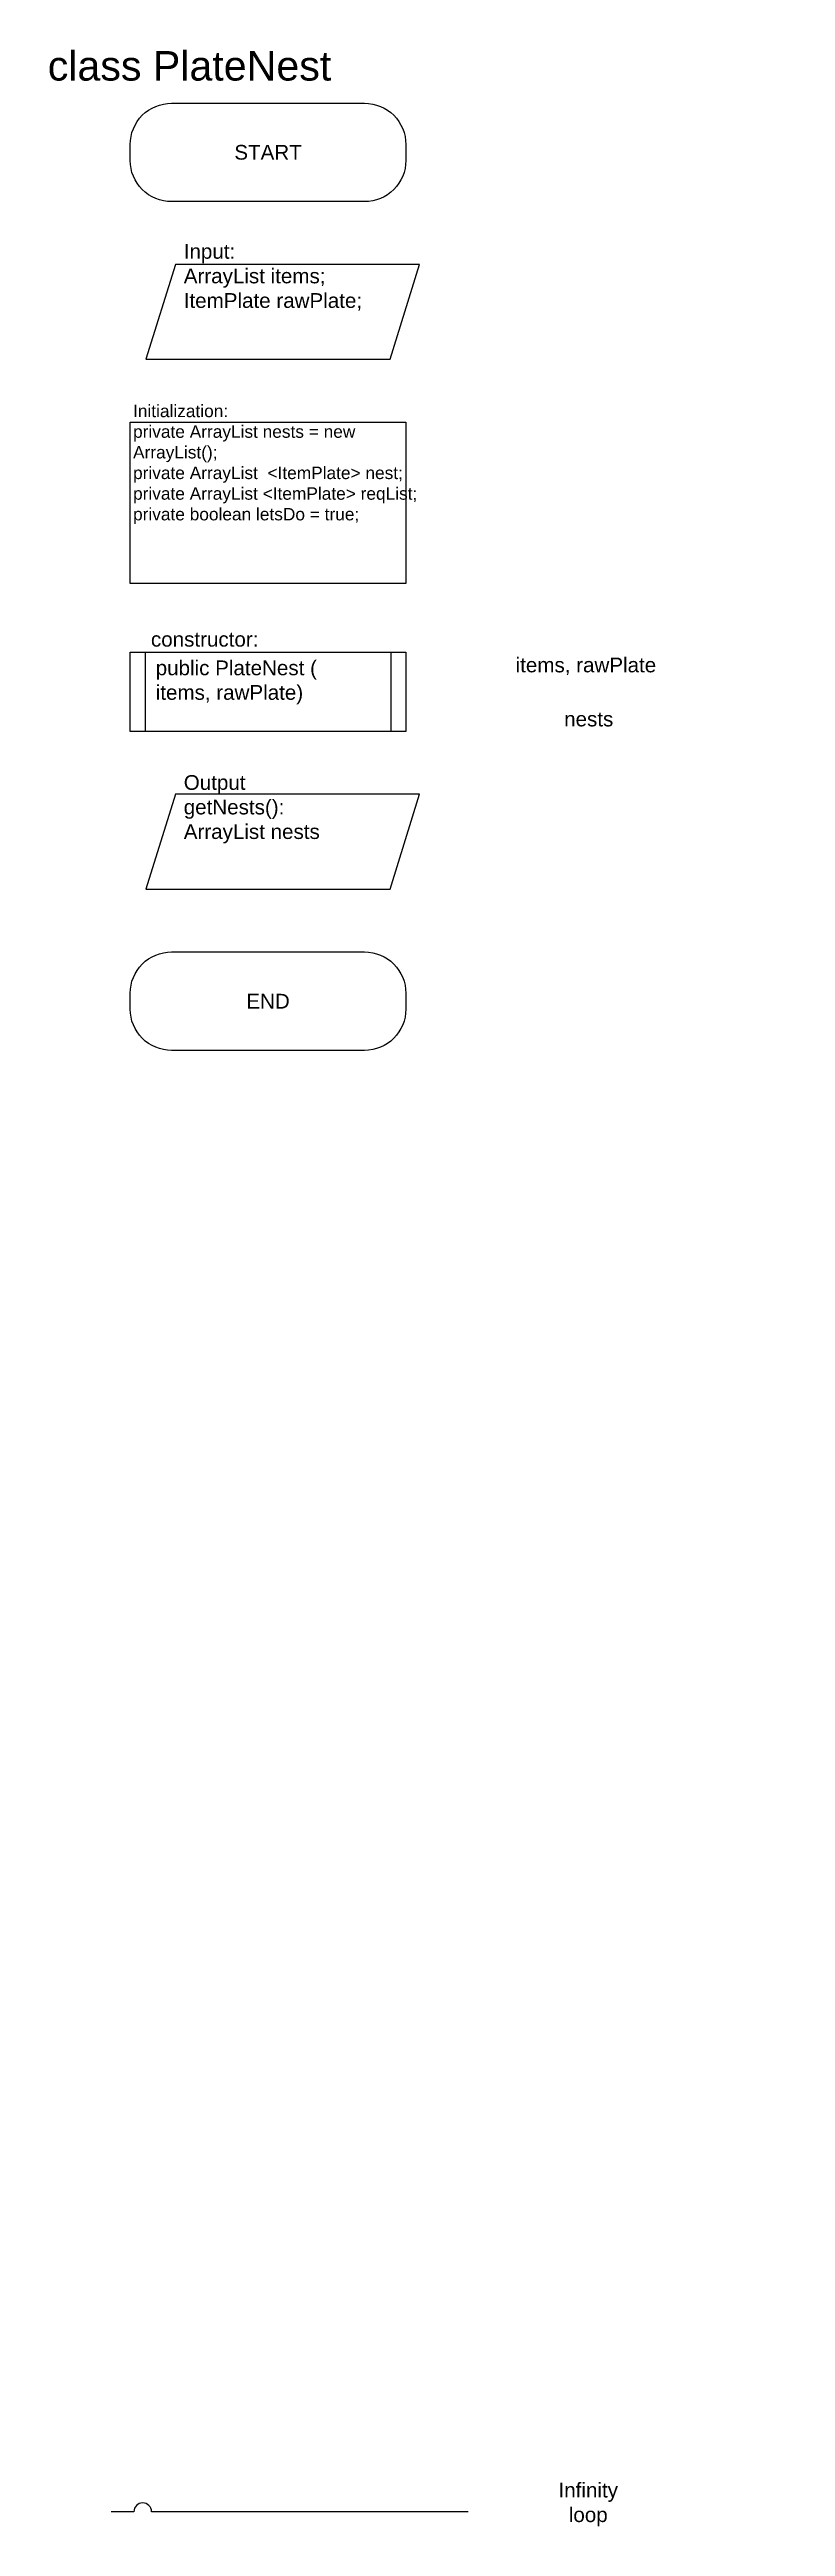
# Model space of a CAD drawing. Extents: x 513 to 1581, y 69 to 861.
# Drawn here: x 513.1 to 638, y 440.7 to 860.8 of the extents above; entities that cross this region are included whole.
import ezdxf

# ---------------------------------------------------------------- set-up
doc = ezdxf.new("R2010")
doc.units = 0
doc.header["$MEASUREMENT"] = 0
doc.layers.get('0').update_dxf_attribs({"linetype": 'CONTINUOUS'})
doc.styles.get("Standard").update_dxf_attribs({"font": 'arial.ttf'})

msp = doc.modelspace()

# ---------------------------------------------------------------- texts
for s, width, insert, char_height, attachment_point in [('class PlateNest', 61.6094, (512.77, 860.55), 5, 1), ('START', 25.9788, (550.17, 843.37), 2.5, 5), ('Input:\\PArrayList items;\\PItemPlate rawPlate;', 41.2829, (535.86, 827.83), 2.5, 1), ('Initialization:\\Pprivate ArrayList nests = new ArrayList();\\Pprivate ArrayList  <ItemPlate> nest;\\Pprivate ArrayList <ItemPlate> reqList;\\Pprivate boolean letsDo = true;', 46.3153, (527.25, 800.56), 2.1, 1), ('constructor:', 46.3153, (530.29, 762.04), 2.5, 1), ('public PlateNest (\\Pitems, rawPlate)', 46.3153, (531.1, 757.19), 2.5, 1), ('items, rawPlate', 26.0574, (592.2, 757.68), 2.5, 1), ('nests', 26.0574, (600.44, 748.51), 2.5, 1), ('Output \\PgetNests():\\PArrayList nests', 41.2829, (535.86, 737.75), 2.5, 1), ('END', 25.9788, (550.17, 699.4), 2.5, 5)]:
    msp.add_mtext_dynamic_manual_height_columns(s, width=width, gutter_width=3823.97, heights=[0], dxfattribs=dict(insert=insert, char_height=char_height, attachment_point=attachment_point))
at = {"color": 1, "insert": (604.53, 440.69), "char_height": 2.5, "attachment_point": 8}
msp.add_mtext_dynamic_manual_height_columns('Infinity loop', width=11.112, gutter_width=3823.97, heights=[0], dxfattribs=at)

# ---------------------------------------------------------------- linework, layer by layer
for p, q in [((529.32, 758.6), (529.32, 745.16)), ((571.01, 758.6), (571.01, 745.16)), ((527.39, 443.19), (523.53, 443.19)), ((584.16, 443.19), (530.39, 443.19))]:
    msp.add_line(p, q)
for points in [[(533.77, 851.71), (566.56, 851.71, -0.414214), (573.56, 844.71), (573.56, 842.02, -0.414214), (566.56, 835.02), (533.77, 835.02, -0.414214), (526.77, 842.02), (526.77, 844.71, -0.414214)], [(533.77, 707.75), (566.56, 707.75, -0.414214), (573.56, 700.75), (573.56, 698.06, -0.414214), (566.56, 691.06), (533.77, 691.06, -0.414214), (526.77, 698.06), (526.77, 700.75, -0.414214)]]:
    msp.add_lwpolyline(points, format="xyb", close=True)
for points in [[(550.17, 835.02, 0, 0, 0), (550.17, 826.85, 1.5, 0, 0), (550.17, 824.35, 0, 0, 0)], [(550.17, 808.27, 0, 0, 0), (550.17, 800.11, 1.5, 0, 0), (550.17, 797.61, 0, 0, 0)], [(550.17, 770.24, 0, 0, 0), (550.17, 761.1, 1.5, 0, 0), (550.17, 758.6, 0, 0, 0)], [(573.56, 753.85, 0, 0, 0), (634.77, 753.85, 1.5, 0, 0), (637.27, 753.85, 0, 0, 0)], [(637.27, 749.96, 0, 0, 0), (576.06, 749.96, 1.5, 0, 0), (573.56, 749.96, 0, 0, 0)], [(550.17, 745.16, 0, 0, 0), (550.17, 737, 1.5, 0, 0), (550.17, 734.5, 0, 0, 0)], [(550.17, 718.41, 0, 0, 0), (550.17, 710.25, 1.5, 0, 0), (550.17, 707.75, 0, 0, 0)], [(610.32, 478.48, 0, 0, 0), (601.18, 478.48, 1.5, 0, 0), (598.68, 478.48, 0, 0, 0)], [(618.52, 478.48, 0, 0, 0), (627.65, 478.48, 1.5, 0, 0), (630.15, 478.48, 0, 0, 0)], [(607.55, 461.85, 0, 0, 0), (607.55, 452.71, 1.5, 0, 0), (607.55, 450.21, 0, 0, 0)], [(634.78, 461.85, 0, 0, 0), (634.78, 452.71, 1.5, 0, 0), (634.78, 450.21, 0, 0, 0)]]:
    msp.add_lwpolyline(points, format="xyseb")
for points in [[(529.44, 808.27), (570.9, 808.27), (575.9, 824.35), (534.44, 824.35)], [(526.77, 797.61), (573.56, 797.61), (573.56, 770.24), (526.77, 770.24)], [(526.77, 758.6), (573.56, 758.6), (573.56, 745.16), (526.77, 745.16)], [(529.44, 718.41), (570.9, 718.41), (575.9, 734.5), (534.44, 734.5)]]:
    msp.add_lwpolyline(points, close=True)
msp.add_arc((528.89, 443.19), 1.5, 0, 180)

msp.set_redraw_order([(e.dxf.handle, doc.entitydb.next_handle()) for e in msp.query("TEXT MTEXT ATTDEF DIMENSION ARC_DIMENSION")])  # texts and dimensions are drawn at this point

doc.saveas('drawing.dxf')
